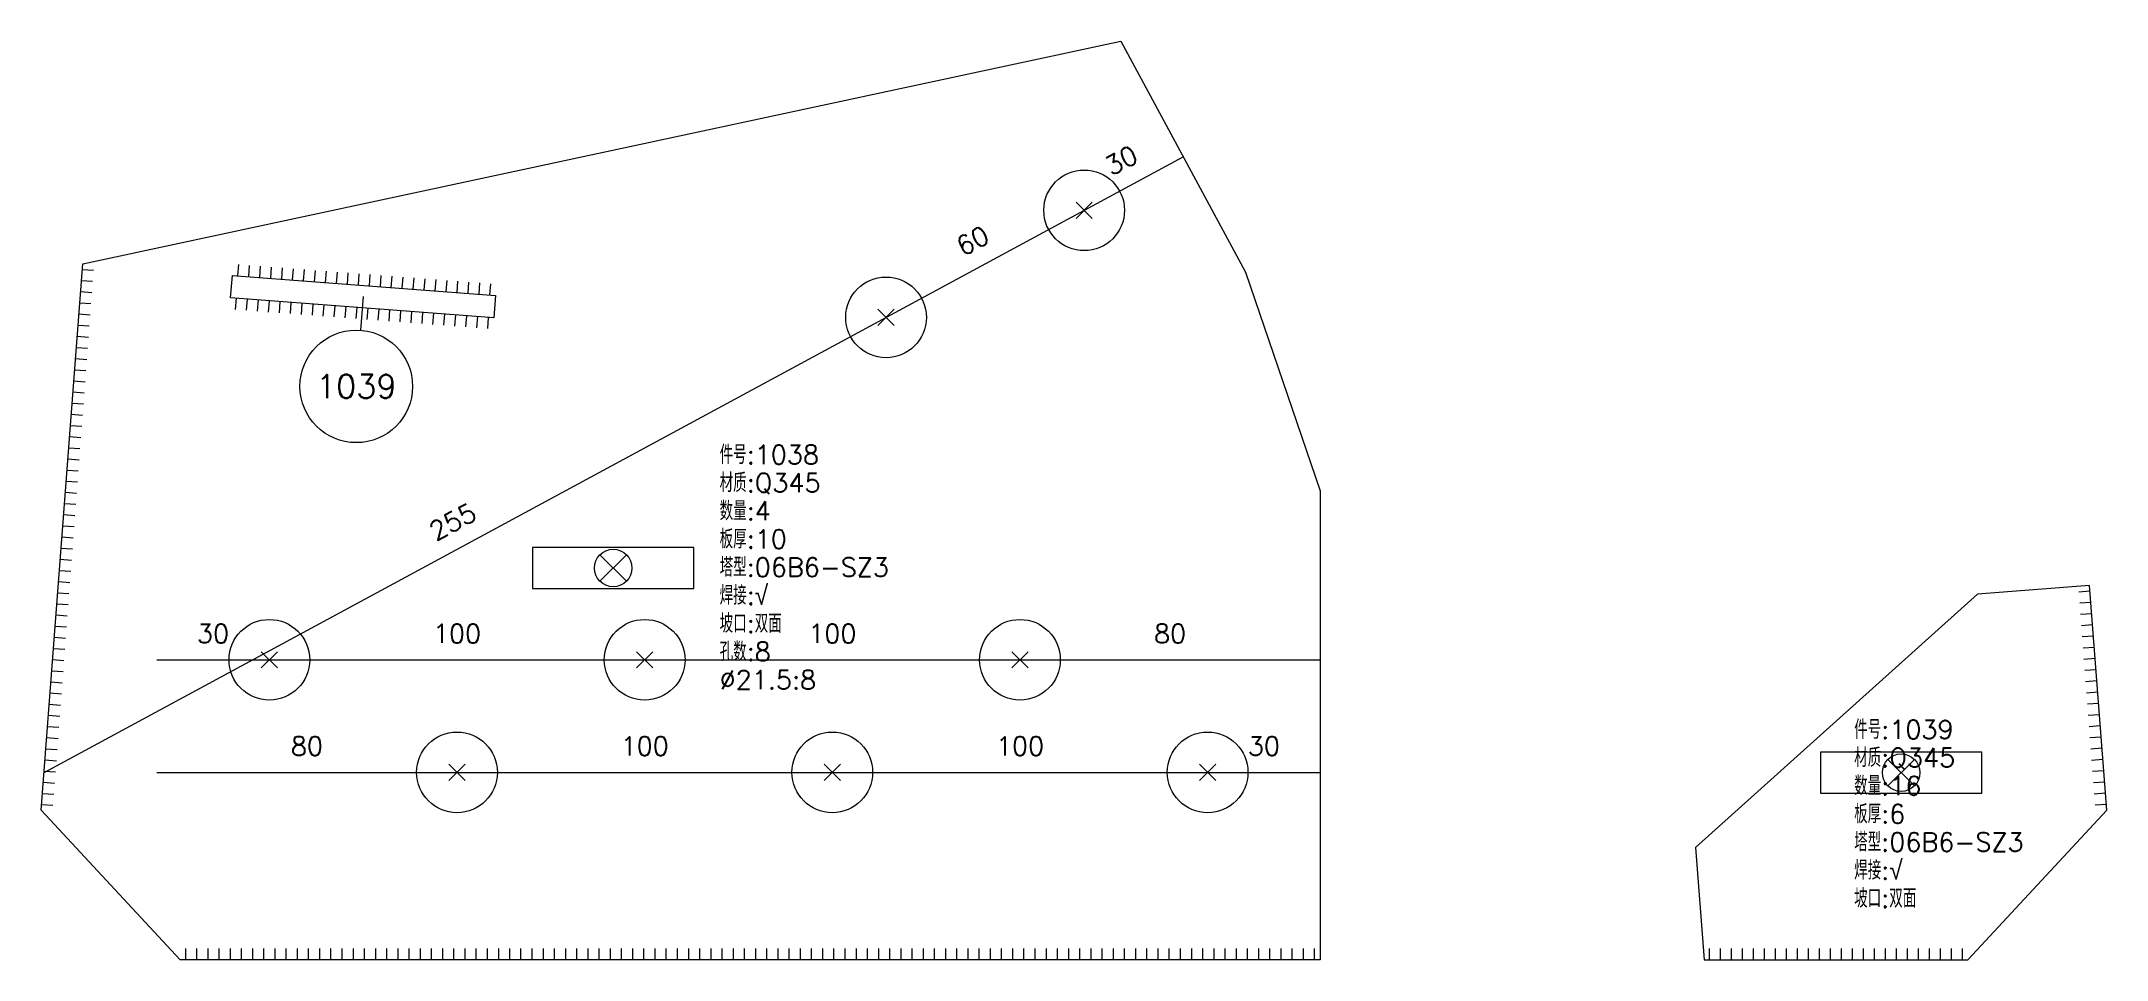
# Model space of a CAD drawing. Extents: x 0 to 6519, y -11 to 2213.
# Drawn here: x 3739 to 4290, y 0 to 245 of the extents above; entities that cross this region are included whole.
import ezdxf
from ezdxf.enums import TextEntityAlignment as Align

# ---------------------------------------------------------------- set-up
doc = ezdxf.new("R2010")
doc.units = 0
doc.header["$MEASUREMENT"] = 0
for name, color, linetype, lineweight in [('1', 7, 'CONTINUOUS', 25), ('2', 7, 'CONTINUOUS', 25), ('3', 7, 'CONTINUOUS', 25), ('5', 7, 'CONTINUOUS', 25)]:
    doc.layers.add(name, color=color, linetype=linetype, lineweight=lineweight)
doc.styles.get("Standard").update_dxf_attribs({"font": 'simplex.shx', "width": 0.7, "height": 3, "bigfont": 'gbhzfs.shx'})

msp = doc.modelspace()

# ---------------------------------------------------------------- texts
at = {"layer": '1', "color": 7, "linetype": 'Continuous', "lineweight": 13}
for s, p in [('件号:1038', (3920.07, 130.62)), ('材质:Q345', (3920.07, 123.12)), ('数量:4', (3920.07, 115.62)), ('板厚:10', (3920.07, 108.12)), ('塔型:06B6-SZ3', (3920.07, 100.62)), ('焊接:√', (3920.07, 93.12)), ('坡口:双面', (3920.07, 85.62)), ('孔数:8', (3920.07, 78.12)), ('%%c21.5:8', (3920.07, 70.62)), ('件号:1039', (4222.37, 57.36)), ('材质:Q345', (4222.37, 49.86)), ('数量:16', (4222.37, 42.36)), ('板厚:6', (4222.37, 34.86)), ('塔型:06B6-SZ3', (4222.37, 27.36)), ('焊接:√', (4222.37, 19.86)), ('坡口:双面', (4222.37, 12.36))]:
    msp.add_text(s, height=5, dxfattribs=at).set_placement(p, align=Align.BOTTOM_LEFT)
at = {"layer": '2', "color": 7, "linetype": 'Continuous', "lineweight": 13}
for s, p in [('30', (4028.96, 209.51)), ('60', (3989.37, 188.11)), ('255', (3850.82, 113.21))]:
    msp.add_text(s, height=5, rotation=28, dxfattribs=at).set_placement(p, align=Align.BOTTOM_CENTER)
for s, p in [('30', (3785.09, 82.94)), ('100', (3850.09, 82.94)), ('100', (3950.09, 82.94)), ('80', (4040.09, 82.94)), ('80', (3810.09, 52.94)), ('100', (3900.09, 52.94)), ('100', (4000.09, 52.94)), ('30', (4065.09, 52.94))]:
    msp.add_text(s, height=5, dxfattribs=at).set_placement(p, align=Align.BOTTOM_CENTER)
at = {"layer": '3', "color": 7, "linetype": 'Continuous', "lineweight": 13}
msp.add_text('1039', height=6.25, dxfattribs=at).set_placement((3823.25, 152.82), align=Align.MIDDLE_CENTER)

# ---------------------------------------------------------------- blocks, each defined once
blk = doc.blocks.new('板孔21.5')
at = {"layer": '5', "color": 7, "linetype": 'Continuous', "lineweight": 13}
for p, q in [((-0.2, -0.2), (0.2, 0.2)), ((0.2, -0.2), (-0.2, 0.2))]:
    blk.add_line(p, q, dxfattribs=at)
blk.add_circle((0, 0), 1, dxfattribs=at)

# ---------------------------------------------------------------- linework, layer by layer
at = {"layer": '1', "color": 7, "linetype": 'Continuous', "lineweight": 18}
for p, q in [((3750.35, 185.5), (4026.94, 244.8)), ((4026.94, 244.8), (4060.22, 183.22)), ((3739.33, 39.89), (3750.35, 185.5)), ((4060.22, 183.22), (4080.09, 124.94)), ((4080.09, 124.94), (4080.09, 0)), ((4285.1, 99.71), (4255.19, 97.44)), ((4289.65, 39.89), (4285.1, 99.71)), ((4255.19, 97.44), (4180.09, 29.91)), ((3776.31, 0), (3739.33, 39.89)), ((4252.68, 0), (4289.65, 39.89)), ((4180.09, 29.91), (4182.36, 0)), ((4080.09, 0), (3776.31, 0)), ((4182.36, 0), (4252.68, 0))]:
    msp.add_line(p, q, dxfattribs=at)
at = {"layer": '1', "color": 7, "linetype": 'Continuous', "lineweight": 13}
for p, q in [((3870.21, 109.9), (3870.21, 98.9)), ((3913.21, 109.9), (3870.21, 109.9)), ((3895.24, 107.93), (3888.17, 100.86)), ((3888.17, 107.93), (3895.24, 100.86)), ((3913.21, 98.9), (3913.21, 109.9)), ((3870.21, 98.9), (3913.21, 98.9)), ((4213.37, 55.36), (4213.37, 44.36)), ((4256.37, 55.36), (4213.37, 55.36)), ((4256.37, 44.36), (4256.37, 55.36)), ((4238.4, 53.39), (4231.33, 46.32)), ((4231.33, 53.39), (4238.4, 46.32)), ((4213.37, 44.36), (4256.37, 44.36))]:
    msp.add_line(p, q, dxfattribs=at)
for centre in [(3891.71, 104.4), (4234.87, 49.86)]:
    msp.add_circle(centre, 5, dxfattribs=at)
at = {"layer": '2', "color": 9, "linetype": 'Continuous', "lineweight": 13}
for p, q in [((3740.09, 49.94), (4043.58, 214.01)), ((3770.09, 79.94), (4080.09, 79.94)), ((3770.09, 49.94), (4080.09, 49.94))]:
    msp.add_line(p, q, dxfattribs=at)
at = {"layer": '2', "color": 7, "linetype": 'Continuous', "lineweight": 13}
for p, q in [((3750.24, 184.01), (3753.23, 183.79)), ((3749.79, 178.07), (3752.78, 177.84)), ((3750.01, 181.04), (3753, 180.82)), ((3749.34, 172.13), (3752.33, 171.9)), ((3749.56, 175.1), (3752.55, 174.87)), ((3748.89, 166.18), (3751.88, 165.96)), ((3749.11, 169.16), (3752.1, 168.93)), ((3748.44, 160.24), (3751.43, 160.01)), ((3748.66, 163.21), (3751.65, 162.99)), ((3747.99, 154.3), (3750.98, 154.07)), ((3748.21, 157.27), (3751.2, 157.04)), ((3747.76, 151.33), (3750.75, 151.1)), ((3747.31, 145.38), (3750.3, 145.16)), ((3747.54, 148.35), (3750.53, 148.13)), ((3746.86, 139.44), (3749.85, 139.21)), ((3747.09, 142.41), (3750.08, 142.18)), ((3746.41, 133.5), (3749.4, 133.27)), ((3746.64, 136.47), (3749.63, 136.24)), ((3745.96, 127.55), (3748.95, 127.33)), ((3746.19, 130.52), (3749.18, 130.3)), ((3745.51, 121.61), (3748.5, 121.38)), ((3745.74, 124.58), (3748.73, 124.35)), ((3745.06, 115.66), (3748.05, 115.44)), ((3745.29, 118.64), (3748.28, 118.41)), ((3744.84, 112.69), (3747.83, 112.47)), ((3744.39, 106.75), (3747.38, 106.52)), ((3744.61, 109.72), (3747.6, 109.49)), ((3743.94, 100.81), (3746.93, 100.58)), ((3744.16, 103.78), (3747.15, 103.55)), ((3743.49, 94.86), (3746.48, 94.64)), ((3743.71, 97.83), (3746.7, 97.61)), ((4285.22, 98.22), (4282.23, 97.99)), ((4285.45, 95.23), (4282.45, 95)), ((3743.04, 88.92), (3746.03, 88.69)), ((3743.26, 91.89), (3746.25, 91.66)), ((4285.67, 92.23), (4282.68, 92.01)), ((4285.9, 89.24), (4282.91, 89.02)), ((3742.59, 82.98), (3745.58, 82.75)), ((3742.81, 85.95), (3745.8, 85.72)), ((4286.13, 86.25), (4283.14, 86.02)), ((4286.35, 83.26), (4283.36, 83.03)), ((3742.36, 80), (3745.35, 79.78)), ((4286.58, 80.27), (4283.59, 80.04)), ((4286.81, 77.28), (4283.82, 77.05)), ((3741.91, 74.06), (3744.9, 73.83)), ((3742.14, 77.03), (3745.13, 76.81)), ((4287.04, 74.29), (4284.04, 74.06)), ((3741.46, 68.12), (3744.46, 67.89)), ((3741.69, 71.09), (3744.68, 70.86)), ((4287.26, 71.29), (4284.27, 71.07)), ((4287.49, 68.3), (4284.5, 68.08)), ((3741.01, 62.17), (3744.01, 61.95)), ((3741.24, 65.15), (3744.23, 64.92)), ((4287.72, 65.31), (4284.73, 65.08)), ((4287.94, 62.32), (4284.95, 62.09)), ((3740.56, 56.23), (3743.56, 56)), ((3740.79, 59.2), (3743.78, 58.98)), ((4288.17, 59.33), (4285.18, 59.1)), ((4288.4, 56.34), (4285.41, 56.11)), ((3740.11, 50.29), (3743.11, 50.06)), ((3740.34, 53.26), (3743.33, 53.03)), ((4288.63, 53.35), (4285.63, 53.12)), ((4288.85, 50.36), (4285.86, 50.13)), ((3739.66, 44.34), (3742.66, 44.12)), ((3739.89, 47.32), (3742.88, 47.09)), ((4289.08, 47.36), (4286.09, 47.14)), ((4289.31, 44.37), (4286.32, 44.15)), ((3739.44, 41.37), (3742.43, 41.15)), ((4289.53, 41.38), (4286.54, 41.15)), ((3777.8, 0), (3777.8, 3)), ((3780.77, 0), (3780.77, 3)), ((3783.75, 0), (3783.75, 3)), ((3786.73, 0), (3786.73, 3)), ((3789.71, 0), (3789.71, 3)), ((3792.69, 0), (3792.69, 3)), ((3795.67, 0), (3795.67, 3)), ((3798.64, 0), (3798.64, 3)), ((3801.62, 0), (3801.62, 3)), ((3804.6, 0), (3804.6, 3)), ((3807.58, 0), (3807.58, 3)), ((3810.56, 0), (3810.56, 3)), ((3813.53, 0), (3813.53, 3)), ((3816.51, 0), (3816.51, 3)), ((3819.49, 0), (3819.49, 3)), ((3822.47, 0), (3822.47, 3)), ((3825.45, 0), (3825.45, 3)), ((3828.43, 0), (3828.43, 3)), ((3831.4, 0), (3831.4, 3)), ((3834.38, 0), (3834.38, 3)), ((3837.36, 0), (3837.36, 3)), ((3840.34, 0), (3840.34, 3)), ((3843.32, 0), (3843.32, 3)), ((3846.3, 0), (3846.3, 3)), ((3849.27, 0), (3849.27, 3)), ((3852.25, 0), (3852.25, 3)), ((3855.23, 0), (3855.23, 3)), ((3858.21, 0), (3858.21, 3)), ((3861.19, 0), (3861.19, 3)), ((3864.16, 0), (3864.16, 3)), ((3867.14, 0), (3867.14, 3)), ((3870.12, 0), (3870.12, 3)), ((3873.1, 0), (3873.1, 3)), ((3876.08, 0), (3876.08, 3)), ((3879.06, 0), (3879.06, 3)), ((3882.03, 0), (3882.03, 3)), ((3885.01, 0), (3885.01, 3)), ((3887.99, 0), (3887.99, 3)), ((3890.97, 0), (3890.97, 3)), ((3893.95, 0), (3893.95, 3)), ((3896.93, 0), (3896.93, 3)), ((3899.9, 0), (3899.9, 3)), ((3902.88, 0), (3902.88, 3)), ((3905.86, 0), (3905.86, 3)), ((3908.84, 0), (3908.84, 3)), ((3911.82, 0), (3911.82, 3)), ((3914.79, 0), (3914.79, 3)), ((3917.77, 0), (3917.77, 3)), ((3920.75, 0), (3920.75, 3)), ((3923.73, 0), (3923.73, 3)), ((3926.71, 0), (3926.71, 3)), ((3929.69, 0), (3929.69, 3)), ((3932.66, 0), (3932.66, 3)), ((3935.64, 0), (3935.64, 3)), ((3938.62, 0), (3938.62, 3)), ((3941.6, 0), (3941.6, 3)), ((3944.58, 0), (3944.58, 3)), ((3947.56, 0), (3947.56, 3)), ((3950.53, 0), (3950.53, 3)), ((3953.51, 0), (3953.51, 3)), ((3956.49, 0), (3956.49, 3)), ((3959.47, 0), (3959.47, 3)), ((3962.45, 0), (3962.45, 3)), ((3965.43, 0), (3965.43, 3)), ((3968.4, 0), (3968.4, 3)), ((3971.38, 0), (3971.38, 3)), ((3974.36, 0), (3974.36, 3)), ((3977.34, 0), (3977.34, 3)), ((3980.32, 0), (3980.32, 3)), ((3983.29, 0), (3983.29, 3)), ((3986.27, 0), (3986.27, 3)), ((3989.25, 0), (3989.25, 3)), ((3992.23, 0), (3992.23, 3)), ((3995.21, 0), (3995.21, 3)), ((3998.19, 0), (3998.19, 3)), ((4001.16, 0), (4001.16, 3)), ((4004.14, 0), (4004.14, 3)), ((4007.12, 0), (4007.12, 3)), ((4010.1, 0), (4010.1, 3)), ((4013.08, 0), (4013.08, 3)), ((4016.06, 0), (4016.06, 3)), ((4019.03, 0), (4019.03, 3)), ((4022.01, 0), (4022.01, 3)), ((4024.99, 0), (4024.99, 3)), ((4027.97, 0), (4027.97, 3)), ((4030.95, 0), (4030.95, 3)), ((4033.92, 0), (4033.92, 3)), ((4036.9, 0), (4036.9, 3)), ((4039.88, 0), (4039.88, 3)), ((4042.86, 0), (4042.86, 3)), ((4045.84, 0), (4045.84, 3)), ((4048.82, 0), (4048.82, 3)), ((4051.79, 0), (4051.79, 3)), ((4054.77, 0), (4054.77, 3)), ((4057.75, 0), (4057.75, 3)), ((4060.73, 0), (4060.73, 3)), ((4063.71, 0), (4063.71, 3)), ((4066.69, 0), (4066.69, 3)), ((4069.66, 0), (4069.66, 3)), ((4072.64, 0), (4072.64, 3)), ((4075.62, 0), (4075.62, 3)), ((4078.6, 0), (4078.6, 3)), ((4183.82, 0), (4183.82, 3)), ((4186.75, 0), (4186.75, 3)), ((4189.68, 0), (4189.68, 3)), ((4192.61, 0), (4192.61, 3)), ((4195.54, 0), (4195.54, 3)), ((4198.47, 0), (4198.47, 3)), ((4201.4, 0), (4201.4, 3)), ((4204.33, 0), (4204.33, 3)), ((4207.26, 0), (4207.26, 3)), ((4210.19, 0), (4210.19, 3)), ((4213.12, 0), (4213.12, 3)), ((4216.05, 0), (4216.05, 3)), ((4218.98, 0), (4218.98, 3)), ((4221.91, 0), (4221.91, 3)), ((4224.84, 0), (4224.84, 3)), ((4227.77, 0), (4227.77, 3)), ((4230.7, 0), (4230.7, 3)), ((4233.63, 0), (4233.63, 3)), ((4236.56, 0), (4236.56, 3)), ((4239.49, 0), (4239.49, 3)), ((4242.42, 0), (4242.42, 3)), ((4245.35, 0), (4245.35, 3)), ((4248.28, 0), (4248.28, 3)), ((4251.21, 0), (4251.21, 3))]:
    msp.add_line(p, q, dxfattribs=at)
at = {"layer": '3', "color": 7, "linetype": 'Continuous', "lineweight": 13}
for p, q in [((3791.69, 182.28), (3791.92, 185.27)), ((3794.61, 182.06), (3794.84, 185.05)), ((3797.53, 181.84), (3797.76, 184.83)), ((3800.45, 181.62), (3800.68, 184.61)), ((3803.38, 181.4), (3803.6, 184.39)), ((3806.3, 181.18), (3806.52, 184.17)), ((3809.22, 180.95), (3809.45, 183.95)), ((3812.14, 180.73), (3812.37, 183.72)), ((3815.06, 180.51), (3815.29, 183.5)), ((3817.98, 180.29), (3818.21, 183.28)), ((3820.91, 180.07), (3821.13, 183.06)), ((3823.83, 179.85), (3824.05, 182.84)), ((3826.75, 179.63), (3826.97, 182.62)), ((3829.67, 179.41), (3829.9, 182.4)), ((3832.59, 179.19), (3832.82, 182.18)), ((3835.51, 178.96), (3835.74, 181.96)), ((3838.43, 178.74), (3838.66, 181.73)), ((3791.24, 176.3), (3791.01, 173.31)), ((3841.36, 178.52), (3841.58, 181.51)), ((3844.28, 178.3), (3844.5, 181.29)), ((3847.2, 178.08), (3847.43, 181.07)), ((3850.12, 177.86), (3850.35, 180.85)), ((3853.04, 177.64), (3853.27, 180.63)), ((3855.96, 177.42), (3856.19, 180.41)), ((3858.88, 177.19), (3859.11, 180.19)), ((3794.16, 176.08), (3793.93, 173.09)), ((3797.08, 175.86), (3796.85, 172.86)), ((3800, 175.64), (3799.78, 172.64)), ((3802.92, 175.41), (3802.7, 172.42)), ((3805.84, 175.19), (3805.62, 172.2)), ((3808.77, 174.97), (3808.54, 171.98)), ((3811.69, 174.75), (3811.46, 171.76)), ((3814.61, 174.53), (3814.38, 171.54)), ((3817.53, 174.31), (3817.3, 171.32)), ((3820.45, 174.09), (3820.23, 171.1)), ((3823.37, 173.87), (3823.15, 170.87)), ((3826.3, 173.64), (3826.07, 170.65)), ((3829.22, 173.42), (3828.99, 170.43)), ((3832.14, 173.2), (3831.91, 170.21)), ((3835.06, 172.98), (3834.83, 169.99)), ((3837.98, 172.76), (3837.75, 169.77)), ((3840.9, 172.54), (3840.68, 169.55)), ((3843.82, 172.32), (3843.6, 169.33)), ((3846.75, 172.1), (3846.52, 169.1)), ((3849.67, 171.88), (3849.44, 168.88)), ((3852.59, 171.65), (3852.36, 168.66)), ((3855.51, 171.43), (3855.28, 168.44)), ((3858.43, 171.21), (3858.21, 168.22))]:
    msp.add_line(p, q, dxfattribs=at)
at = {"layer": '3', "color": 7, "linetype": 'Continuous', "lineweight": 18}
msp.add_line((3825.06, 176.75), (3824.38, 167.77), dxfattribs=at)
at = {"layer": '3', "color": 7, "linetype": 'Continuous', "lineweight": 13}
msp.add_lwpolyline([(3859.89, 171.1), (3789.78, 176.41), (3790.23, 182.39), (3860.35, 177.08)], close=True, dxfattribs=at)
at = {"layer": '3', "color": 7, "linetype": 'Continuous', "lineweight": 18}
msp.add_circle((3823.25, 152.82), 15, dxfattribs=at)

# ---------------------------------------------------------------- block references
at = {"layer": '1', "color": 7, "linetype": 'Continuous', "lineweight": 0, "xscale": 10.75, "yscale": 10.75, "zscale": 10.75}
for p in [(4017.19, 199.74), (3964.41, 171.21), (3800.09, 79.94), (3900.09, 79.94), (4000.09, 79.94), (3850.09, 49.94), (3950.09, 49.94), (4050.09, 49.94)]:
    msp.add_blockref('板孔21.5', p, dxfattribs=at)

msp.set_redraw_order([(e.dxf.handle, doc.entitydb.next_handle()) for e in msp.query("TEXT MTEXT ATTDEF DIMENSION ARC_DIMENSION")])  # texts and dimensions are drawn at this point

doc.saveas('drawing.dxf')
